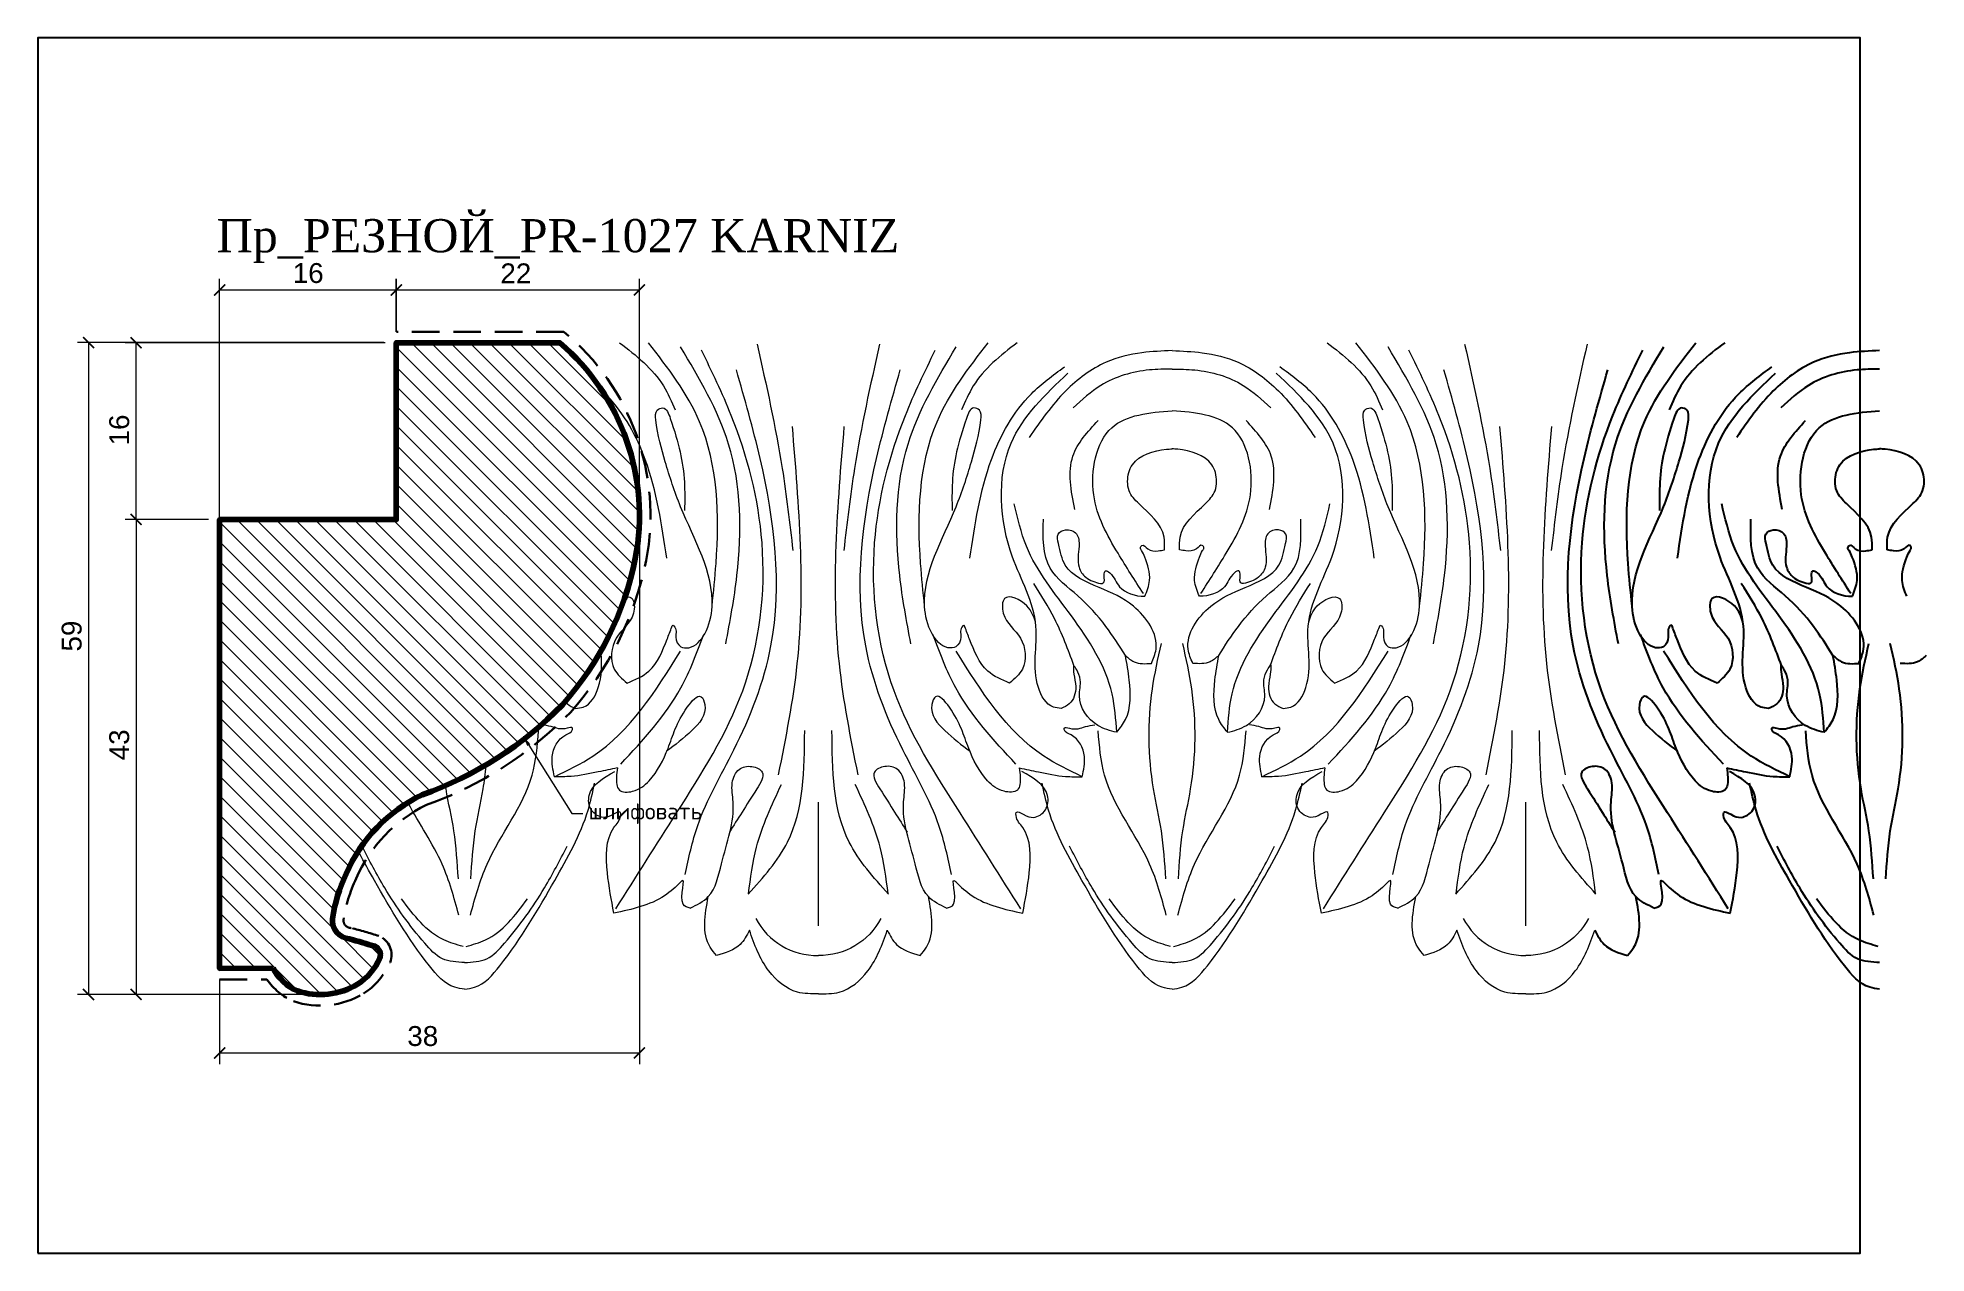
# Model space of a CAD drawing. Header units: millimetres. Extents: x 1312 to 1483, y 1264 to 1374.
import ezdxf
from ezdxf import colors
from ezdxf.entities.mleader import LeaderData, LeaderLine
from ezdxf.math import Vec2, Vec3

# ---------------------------------------------------------------- set-up
doc = ezdxf.new("R2010")
doc.units = ezdxf.units.MM
doc.linetypes.add('HIDDEN', pattern=[0.375, 0.25, -0.125])
for name, color, linetype, lineweight in [('0.05', 7, 'Continuous', 5), ('линия 50', 1, 'Continuous', 140), ('служебный слой РАЗМЕРЫ', 7, 'Continuous', 9)]:
    doc.layers.add(name, color=color, linetype=linetype, lineweight=lineweight)
doc.layers.add('Outside panel', color=7, linetype='Continuous', lineweight=18, true_color=0x7f5e57)
doc.layers.add('размеры в модели', color=7, linetype='Continuous')
doc.styles.add('ELECT', font='times.ttf')
doc.styles.get("Standard").update_dxf_attribs({"font": 'arial.ttf'})
doc.styles.add('ЕСКД профили текст', font='isocpeur.ttf')
doc.dimstyles.new('M_1', dxfattribs={"dimtxt": 1.8, "dimasz": 1, "dimexe": 1, "dimexo": 1, "dimgap": 0.6, "dimtad": 1, "dimdec": 0, "dimdsep": 46, "dimtxsty": 'Standard', "dimblk": 'ARCHTICK', "dimcen": -5, "dimclrd": 7, "dimclre": 7, "dimclrt": 7, "dimadec": 0, "dimazin": 0, "dimtfac": 1, "dimtdec": 0, "dimtmove": 0, "dimatfit": 3, "dimfxl": 1, "dimtolj": 1, "dimtzin": 0, "dimlwd": 5, "dimlwe": 5, "dimarcsym": 0})

msp = doc.modelspace()

# ---------------------------------------------------------------- texts
at = {"color": 7, "ltscale": 1000, "style": 'ELECT'}
msp.add_text('Пр_РЕЗНОЙ_PR-1027 KARNIZ', height=3, dxfattribs=at).set_placement((1328.426729591924, 1354.965779998001))

# ---------------------------------------------------------------- blocks, each defined once
blk = doc.blocks.new('_ArchTick')
at = {"color": 0, "linetype": 'ByBlock', "const_width": 0.15}
blk.add_lwpolyline([(-0.5, -0.5), (0.5, 0.5)], dxfattribs=at)
blk = doc.blocks.new('*D7')
at = {"layer": 'Defpoints', "color": 0, "ltscale": 1000, "transparency": 16777216}
for p in [(1328.697555698524, 1330.77708524813), (1321.139385520491, 1287.790630716071), (1328.697555698524, 1287.790630716071)]:
    blk.add_point(p, dxfattribs=at)
at = {"layer": 'размеры в модели', "color": 7, "lineweight": 5, "ltscale": 1000, "transparency": 16777216}
for p, q in [((1327.697555698524, 1330.77708524813), (1320.139385520491, 1330.77708524813)), ((1321.139385520491, 1330.77708524813), (1321.139385520491, 1287.790630716071)), ((1327.697555698524, 1287.790630716071), (1320.139385520491, 1287.790630716071))]:
    blk.add_line(p, q, dxfattribs=at)
for p, rotation in [((1321.139385520491, 1330.77708524813), 90), ((1321.139385520491, 1287.790630716071), 270)]:
    blk.add_blockref('_ArchTick', p, dxfattribs=dict(at, rotation=rotation))
at = {"layer": 'размеры в модели', "color": 7, "ltscale": 1000, "transparency": 16777216, "insert": (1319.619740227176, 1310.383786126225), "char_height": 1.8, "attachment_point": 5, "rotation": 90}
blk.add_mtext('\\A1;43', dxfattribs=at)
blk = doc.blocks.new('*D6')
at = {"layer": 'Defpoints', "color": 0, "ltscale": 1000, "transparency": 16777216}
for p in [(1321.139385520491, 1346.77708524813), (1344.697555698524, 1346.77708524813), (1328.697555698524, 1330.77708524813)]:
    blk.add_point(p, dxfattribs=at)
at = {"layer": 'размеры в модели', "color": 7, "lineweight": 5, "ltscale": 1000, "transparency": 16777216}
for p, q in [((1343.697555698524, 1346.77708524813), (1320.139385520491, 1346.77708524813)), ((1321.139385520491, 1330.77708524813), (1321.139385520491, 1346.77708524813)), ((1327.697555698524, 1330.77708524813), (1320.139385520491, 1330.77708524813))]:
    blk.add_line(p, q, dxfattribs=at)
for p, rotation in [((1321.139385520491, 1346.77708524813), 90), ((1321.139385520491, 1330.77708524813), 270)]:
    blk.add_blockref('_ArchTick', p, dxfattribs=dict(at, rotation=rotation))
at = {"layer": 'размеры в модели', "color": 7, "ltscale": 1000, "transparency": 16777216, "insert": (1319.620354142593, 1338.880155606599), "char_height": 1.8, "attachment_point": 5, "rotation": 90}
blk.add_mtext('\\A1;16', dxfattribs=at)
blk = doc.blocks.new('*D5')
at = {"layer": 'Defpoints', "color": 0, "ltscale": 1000, "transparency": 16777216}
for p in [(1366.701940158044, 1351.551596970352), (1344.704822572308, 1346.77708524813), (1366.701940158044, 1330.70846704597)]:
    blk.add_point(p, dxfattribs=at)
at = {"layer": 'размеры в модели', "color": 7, "lineweight": 5, "ltscale": 1000, "transparency": 16777216}
for p, q in [((1344.704822572308, 1347.77708524813), (1344.704822572308, 1352.551596970352)), ((1366.701940158044, 1331.70846704597), (1366.701940158044, 1352.551596970352)), ((1344.704822572308, 1351.551596970352), (1366.701940158044, 1351.551596970352))]:
    blk.add_line(p, q, dxfattribs=at)
at = {"layer": 'размеры в модели', "color": 7, "lineweight": 5, "ltscale": 1000, "transparency": 16777216, "rotation": 180}
blk.add_blockref('_ArchTick', (1344.704822572308, 1351.551596970352), dxfattribs=at)
at = {"layer": 'размеры в модели', "color": 7, "lineweight": 5, "ltscale": 1000, "transparency": 16777216}
blk.add_blockref('_ArchTick', (1366.701940158044, 1351.551596970352), dxfattribs=at)
at = {"layer": 'размеры в модели', "color": 7, "ltscale": 1000, "transparency": 16777216, "insert": (1355.517927836463, 1353.055280462848), "char_height": 1.8, "attachment_point": 5}
blk.add_mtext('\\A1;22', dxfattribs=at)
blk = doc.blocks.new('*D4')
at = {"layer": 'Defpoints', "color": 0, "ltscale": 1000, "transparency": 16777216}
for p in [(1344.697555698524, 1351.552167633894), (1344.697555698524, 1346.77708524813), (1328.697555698524, 1329.77708524813)]:
    blk.add_point(p, dxfattribs=at)
at = {"layer": 'размеры в модели', "color": 7, "lineweight": 5, "ltscale": 1000, "transparency": 16777216}
for p, q in [((1328.697555698524, 1330.77708524813), (1328.697555698524, 1352.552167633894)), ((1344.697555698524, 1347.77708524813), (1344.697555698524, 1352.552167633894)), ((1328.697555698524, 1351.552167633894), (1344.697555698524, 1351.552167633894))]:
    blk.add_line(p, q, dxfattribs=at)
at = {"layer": 'размеры в модели', "color": 7, "lineweight": 5, "ltscale": 1000, "transparency": 16777216, "rotation": 180}
blk.add_blockref('_ArchTick', (1328.697555698524, 1351.552167633894), dxfattribs=at)
at = {"layer": 'размеры в модели', "color": 7, "lineweight": 5, "ltscale": 1000, "transparency": 16777216}
blk.add_blockref('_ArchTick', (1344.697555698524, 1351.552167633894), dxfattribs=at)
at = {"layer": 'размеры в модели', "color": 7, "ltscale": 1000, "transparency": 16777216, "insert": (1336.719839769601, 1353.071199011793), "char_height": 1.8, "attachment_point": 5}
blk.add_mtext('\\A1;16', dxfattribs=at)
blk = doc.blocks.new('*D3')
at = {"layer": 'Defpoints', "color": 0, "ltscale": 1000, "transparency": 16777216}
for p in [(1366.7062778129, 1331.131020661076), (1328.697555698524, 1290.150949138591), (1366.7062778129, 1282.498664152266)]:
    blk.add_point(p, dxfattribs=at)
at = {"layer": 'размеры в модели', "color": 7, "lineweight": 5, "ltscale": 1000, "transparency": 16777216}
for p, q in [((1366.7062778129, 1330.131020661076), (1366.7062778129, 1281.498664152266)), ((1328.697555698524, 1289.150949138591), (1328.697555698524, 1281.498664152266)), ((1328.697555698524, 1282.498664152266), (1366.7062778129, 1282.498664152266))]:
    blk.add_line(p, q, dxfattribs=at)
at = {"layer": 'размеры в модели', "color": 7, "lineweight": 5, "ltscale": 1000, "transparency": 16777216, "rotation": 180}
blk.add_blockref('_ArchTick', (1328.697555698524, 1282.498664152266), dxfattribs=at)
at = {"layer": 'размеры в модели', "color": 7, "lineweight": 5, "ltscale": 1000, "transparency": 16777216}
blk.add_blockref('_ArchTick', (1366.7062778129, 1282.498664152266), dxfattribs=at)
at = {"layer": 'размеры в модели', "color": 7, "ltscale": 1000, "transparency": 16777216, "insert": (1347.091547595173, 1284.018309445582), "char_height": 1.8, "attachment_point": 5}
blk.add_mtext('\\A1;38', dxfattribs=at)
blk = doc.blocks.new('*D2')
at = {"layer": 'Defpoints', "color": 0, "ltscale": 1000, "transparency": 16777216}
for p in [(1344.570724874572, 1346.795569532824), (1316.834222208254, 1287.7906307161), (1337.472930362576, 1287.7906307161)]:
    blk.add_point(p, dxfattribs=at)
at = {"layer": 'размеры в модели', "color": 7, "lineweight": 5, "ltscale": 1000, "transparency": 16777216}
for p, q in [((1343.570724874572, 1346.795569532824), (1315.834222208254, 1346.795569532824)), ((1316.834222208254, 1346.795569532824), (1316.834222208254, 1287.7906307161)), ((1336.472930362576, 1287.7906307161), (1315.834222208254, 1287.7906307161))]:
    blk.add_line(p, q, dxfattribs=at)
for p, rotation in [((1316.834222208254, 1346.795569532824), 90), ((1316.834222208254, 1287.7906307161), 270)]:
    blk.add_blockref('_ArchTick', p, dxfattribs=dict(at, rotation=rotation))
at = {"layer": 'размеры в модели', "color": 7, "ltscale": 1000, "transparency": 16777216, "insert": (1315.315190830355, 1320.22687629217), "char_height": 1.8, "attachment_point": 5, "rotation": 90}
blk.add_mtext('\\A1;59', dxfattribs=at)

# ---------------------------------------------------------------- dimensions: what is measured, and where the dimension line sits
at = {"layer": 'размеры в модели', "color": 0, "ltscale": 1000}
for base, p1, p2, picture, middle in [((1344.697555698524, 1351.552167633894), (1328.697555698524, 1329.77708524813), (1344.697555698524, 1346.77708524813), '*D4', (1336.719839769601, 1351.552167633894)), ((1366.701940158044, 1351.551596970352), (1344.704822572308, 1346.77708524813), (1366.701940158044, 1330.70846704597), '*D5', (1355.517927836463, 1351.551596970352)), ((1366.7062778129, 1282.498664152266), (1328.697555698524, 1290.150949138591), (1366.7062778129, 1331.131020661076), '*D3', (1347.091547595173, 1282.498664152266))]:
    dim = msp.add_linear_dim(base=base, p1=p1, p2=p2, dimstyle='M_1', override={"dimtxt": 1.8}, dxfattribs=at)
    dim.commit()
    dim.dimension.update_dxf_attribs({"geometry": picture, "text_midpoint": middle, "dimtype": 128})
for base, p1, p2, picture, middle in [((1316.834222208254, 1287.7906307161), (1344.570724874571, 1346.795569532824), (1337.472930362575, 1287.790630716099), '*D2', (1316.834222208254, 1320.22687629217)), ((1321.139385520491, 1346.77708524813), (1328.697555698524, 1330.77708524813), (1344.697555698524, 1346.77708524813), '*D6', (1321.139385520491, 1338.880155606599)), ((1321.139385520491, 1287.790630716071), (1328.697555698524, 1330.77708524813), (1328.697555698524, 1287.79063071607), '*D7', (1321.139385520491, 1310.383786126225))]:
    dim = msp.add_linear_dim(base=base, p1=p1, p2=p2, angle=90, dimstyle='M_1', override={"dimtxt": 1.8}, dxfattribs=at)
    dim.commit()
    dim.dimension.update_dxf_attribs({"geometry": picture, "text_midpoint": middle, "dimtype": 128})

# ---------------------------------------------------------------- hatches: boundary and pattern name
at = {"layer": 'Outside panel', "ltscale": 1000}
h = msp.add_hatch(dxfattribs=at)
h.set_pattern_fill('ANSI31', color=256, scale=10, angle=90)
h.set_pattern_definition([(135, (-308667.9458454652, 93370.3693405988), (-0.8838834764831844, -0.8838834764831844), [])])
edge = h.paths.add_edge_path()
edge.add_arc((1337.604062454262, 1292.335846839163), 4.612815469056607, 208.1716719572858, 246.152259555473)
edge.add_arc((1337.813101821881, 1294.376122715807), 6.593936768986802, 251.6671504856773, 300.8665526043483)
edge.add_arc((1338.210737342899, 1293.2900450095), 5.46195127654858, 303.131776446795, 336.1608198228812)
edge.add_arc((1342.414008571835, 1291.380007910437), 0.8466824151309803, 339.427008060093, 425.2847060215738)
edge.add_arc((1329.688700836919, 1251.0427788583), 43.13699876754947, 72.34985074269918, 75.54492571407262)
edge.add_arc((1340.622776785818, 1294.520616815669), 1.71447153097305, 175.8403005665614, 264.4375853303836, ccw=False)
edge.add_arc((1353.47723338172, 1292.410862966684), 14.73476719421375, 154.7281727902409, 171.2790602567301, ccw=False)
edge.add_arc((1353.264914568059, 1292.99437322393), 14.30033991664183, 115.82072845833181, 156.4794200490483, ccw=False)
edge.add_arc((1335.88947132941, 1337.228065017025), 33.28316720581936, 289.5670059685849, 315.7464513908762)
edge.add_arc((1338.440471385908, 1332.892928062993), 28.46163579533379, 318.4145620039181, 348.5614318433271)
edge.add_arc((1346.122531701065, 1331.131020661061), 20.58374611181431, 349.1276916370825, 409.4745530341524)
edge.add_line((1359.497555698512, 1346.77708524813), (1344.697555698524, 1346.784168866183))
edge.add_line((1344.697555698524, 1346.784168866183), (1344.697555698524, 1330.780627057156))
edge.add_line((1344.697555698524, 1330.780627057156), (1328.697555698524, 1330.773543439103))
edge.add_line((1328.697555698524, 1330.773543439103), (1328.697555698524, 1290.150949138591))
edge.add_line((1328.697555698524, 1290.150949138591), (1333.537695028248, 1290.15806757849))

# ---------------------------------------------------------------- linework, layer by layer
at = {"color": 6, "ltscale": 1000}
msp.add_lwpolyline([(1312.236932260636, 1264.375189926721), (1477.236932260636, 1264.375189926721), (1477.236932260636, 1374.375189926721), (1312.236932260636, 1374.375189926721)], close=True, dxfattribs=at)
at = {"color": 7, "ltscale": 1000}
for points in [[(1465.289220920717, 1295.5554215517), (1459.786822297563, 1304.228558405081), (1453.809670365601, 1315.284808494394), (1452.057900585769, 1328.68078061107), (1454.836878016311, 1340.188639592041), (1457.540873950649, 1346.104477846831)], [(1455.333387614646, 1319.5223428688), (1454.327936252881, 1325.718096958833), (1455.082024774118, 1337.607458251423), (1459.438721671304, 1346.398687256686)], [(1456.582046370324, 1322.933727520063), (1456.219567891047, 1326.809513473952), (1457.707931170658, 1339.624894204677), (1462.337358692032, 1346.779338760312)], [(1478.985970441205, 1346.060916476719), (1476.259829712286, 1345.870165320939), (1473.013480570935, 1345.002681473979), (1469.359589513228, 1342.418437224533), (1466.047971503878, 1338.21051096894)], [(1459.010977487033, 1298.643173981352), (1457.881981483613, 1303.069757895497), (1454.610379506437, 1309.926759970909), (1451.249809846584, 1319.336186076176), (1452.231950898142, 1336.305892157903), (1454.381549965077, 1344.331393954064)], [(1460.682715203566, 1327.273203839442), (1462.631068595405, 1336.199030671745), (1466.249994188849, 1342.164556114363), (1469.23487935583, 1344.587997649924)], [(1468.939615432126, 1313.688522506109), (1468.236809592181, 1313.807465465983), (1466.877818532241, 1315.574763864231), (1466.661421155859, 1321.112332877714), (1465.802047735964, 1324.332471033802), (1464.537851935554, 1327.37376934617), (1464.414695798954, 1337.68930598204), (1469.556561630987, 1344.027145009732)], [(1478.985970441205, 1344.394013423658), (1476.940102252829, 1344.311485046648), (1472.541835303138, 1342.910544577473), (1470.040639063995, 1340.877964241732)], [(1460.223113595926, 1321.059752942772), (1460.141527511365, 1321.219364525412), (1460.030415034922, 1321.147896652586), (1459.855587711278, 1320.131521403917), (1459.418519403156, 1319.266079496196), (1458.687741191778, 1319.178786594373), (1457.250660593923, 1320.436110671504), (1456.583985734218, 1322.896136951469), (1459.430563063197, 1331.9397156124), (1460.81558396907, 1335.9934754565), (1461.672626358759, 1339.811731643636), (1461.547527695959, 1340.665092077583), (1461.047521551442, 1340.873199716862), (1460.360255918185, 1339.915870544046), (1459.089844035287, 1334.150455145409), (1459.068864756333, 1331.590373843454)], [(1476.384539869799, 1324.074335883615), (1474.090416882373, 1327.717155458999), (1471.898082248121, 1333.015817583375), (1473.52630738595, 1339.081398047867), (1478.985970441205, 1340.627996848325)], [(1470.171176798362, 1331.689578057452), (1470.008393134991, 1336.51246834268), (1472.286198905855, 1339.736860538844)], [(1478.301035838853, 1328.044886704371), (1478.258300270954, 1329.193817841016), (1475.976220943568, 1332.213675791583), (1475.098976285499, 1333.371965816372), (1474.957948911073, 1334.217328655021), (1475.396571240457, 1335.735850791167), (1478.468870069086, 1337.131346089136), (1478.985970441205, 1337.17865101447)], [(1479.67090504344, 1328.044886704371), (1479.713640611106, 1329.193817841016), (1481.995719938492, 1332.213675791583), (1482.872964596678, 1333.371965816372), (1483.013991970987, 1334.217328655021), (1482.575369641603, 1335.735850791167), (1479.503070813091, 1337.131346089136), (1478.985970441205, 1337.17865101447)], [(1473.975807859515, 1311.517941111186), (1473.553114242222, 1314.993321670172), (1469.866200245753, 1322.053326536796), (1465.793889127159, 1328.368874394637), (1464.691699980129, 1332.206869327474)], [(1474.76486184548, 1318.478571602212), (1472.988227735459, 1321.108078837697), (1470.45051201079, 1323.86861050683), (1467.957474379637, 1326.359946521592), (1467.340916686178, 1330.800143363838)], [(1477.11298705039, 1317.757937217666), (1477.530630100238, 1319.037041979853), (1475.487481448636, 1322.920640222099), (1472.372835556813, 1324.628041736443), (1469.316853945329, 1326.633906700776), (1468.707289344235, 1328.592636901256), (1468.685533055523, 1329.463013495388), (1469.33861023439, 1329.833114979741), (1470.318808760097, 1329.484794180502), (1470.558127940934, 1328.353219527238), (1470.558127940934, 1326.459831381926), (1471.16808104685, 1325.545893417624), (1472.51813648811, 1324.980106091021)], [(1476.51935116162, 1323.826580591103), (1476.945929830148, 1325.259511441411), (1476.514689099578, 1327.367813690111), (1476.222144711948, 1327.967973660339), (1476.114140276168, 1328.198712792608), (1476.252836619689, 1328.429622086533), (1476.776541579351, 1328.13728445426), (1477.731098764529, 1327.937174410337), (1478.301035838853, 1328.044886704371)], [(1481.45258972044, 1323.826580591103), (1481.026011051796, 1325.259511441411), (1481.457251782482, 1327.367813690111), (1481.749796170578, 1327.967973660339), (1481.857800605892, 1328.198712792608), (1481.71910426272, 1328.429622086533), (1481.195399302942, 1328.13728445426), (1480.240842117648, 1327.937174410337), (1479.67090504344, 1328.044886704371)], [(1472.51813648811, 1324.980106091021), (1472.756290152622, 1325.032856187561), (1472.822336030727, 1325.720819544465), (1472.954427786124, 1326.12597431878), (1473.340990423178, 1325.94696431352), (1474.227559205214, 1324.693553953268), (1476.481277655646, 1323.826580591045), (1476.51935116162, 1323.826580591045)], [(1466.615821995143, 1321.512692734959), (1465.840121242054, 1322.952630603289), (1463.822225424996, 1323.624768931139), (1463.703342845267, 1322.300060859601), (1465.266299115563, 1320.026361533917), (1465.432579325814, 1317.246771765302), (1464.277164970943, 1315.972601689584)], [(1470.09865372728, 1317.552541313762), (1468.341705986251, 1321.810165607498), (1466.464837543735, 1324.972959303715)], [(1464.843216993333, 1308.635403573408), (1459.401036670966, 1315.541071867057), (1457.33652023489, 1320.381318635609)], [(1464.277164970943, 1315.9726016897), (1462.298896681237, 1317.061635942384), (1460.650857780314, 1319.940770248078), (1460.22311359581, 1321.059752942772)], [(1470.852226349245, 1307.502127304218), (1467.365781016484, 1309.373054118023), (1459.433671104558, 1318.870623933162)], [(1473.975807859515, 1311.517941111186), (1474.767969886841, 1312.674869843129), (1475.108300409349, 1316.246221545629), (1474.76486184548, 1318.478571602212)], [(1474.76486184548, 1318.478571602212), (1475.550030779861, 1317.892535044881), (1477.112987050623, 1317.757937217666)], [(1478.420695428456, 1298.250611165549), (1478.015484543936, 1302.599941712524), (1477.307239632075, 1306.393013982462), (1477.205839784419, 1315.445781369937), (1478.015484543936, 1319.542251776216)], [(1479.551245453371, 1298.250611165549), (1479.956456338241, 1302.599941712524), (1480.664701249985, 1306.393013982462), (1480.766101097874, 1315.445781369937), (1479.956456338241, 1319.542251776216)], [(1483.207079036929, 1318.478571602212), (1482.421910102548, 1317.892535044881), (1480.858953831786, 1317.757937217666)], [(1470.045301125803, 1317.627763592183), (1470.094641281594, 1316.782911238388), (1470.261698501603, 1315.652187393058), (1469.678163746557, 1314.093166795687), (1468.939615432126, 1313.688522506109)], [(1473.975807859515, 1311.517941111186), (1472.248125399416, 1312.144135806429), (1470.596201446908, 1314.819416512979), (1470.671959953685, 1316.280594189313), (1470.349112162901, 1317.172240983706), (1470.045301125803, 1317.627763592183)], [(1470.852226349245, 1307.502127304218), (1471.046090425178, 1309.342254868137), (1469.834731327439, 1311.27920438362), (1469.229051778395, 1311.763484302861), (1469.229051778395, 1311.90863214929), (1469.689430396491, 1311.884469201799), (1471.142828211374, 1312.029787209885), (1471.990934981568, 1312.199268165521)], [(1478.459934450173, 1294.96921483277), (1476.954476944124, 1299.579913600359), (1472.87478422753, 1307.636725131375), (1472.292026482824, 1311.665130896912)], [(1458.558368972455, 1295.603917608281), (1456.928978318767, 1296.645306612434), (1455.726943344645, 1299.623304808872), (1454.675259868218, 1305.236595735314), (1454.747521828813, 1306.936510139156), (1454.132518156035, 1308.166097875113), (1452.973995759919, 1308.419298338889), (1452.033036255114, 1307.913067572994), (1452.540035492926, 1306.393864790396), (1455.000827194726, 1302.487805216701)], [(1465.467933295597, 1295.152989362959), (1466.057684133131, 1298.811804128938), (1465.462494223098, 1302.900787424773), (1464.85564915901, 1303.984376506251), (1464.878959468751, 1304.264122179895), (1465.508726337877, 1304.100937203573), (1466.441915739048, 1303.821021368331), (1467.515355504536, 1304.497243574657), (1467.701837982702, 1305.802893546712), (1465.39217478882, 1307.971433002454)], [(1478.985970441205, 1288.271994501771), (1478.092020060587, 1288.438752871658), (1475.794789032614, 1290.382849174388), (1470.820368925761, 1298.11924640882), (1467.806345871719, 1304.47171933432), (1467.209601941355, 1306.917281878134)], [(1478.985970441205, 1290.675356968259), (1476.978945294348, 1291.031858822284), (1475.372483920375, 1292.434317447955), (1471.754335337737, 1297.436217738501), (1469.70380508732, 1301.202574636915)], [(1458.558368972455, 1295.603917608281), (1459.209115119953, 1295.967382790124), (1459.347034453251, 1298.053053545718), (1459.387050484725, 1298.012384922778), (1460.882018352229, 1296.72358094931), (1465.467933295597, 1295.152989362959)], [(1456.171004746062, 1291.320779924466), (1456.747546407463, 1292.073915174999), (1456.928978319, 1296.645306612434)], [(1478.855821211077, 1292.143170946987), (1477.095504317618, 1292.729547827457), (1473.281160628259, 1296.443494952469)], [(1453.20127128025, 1293.602136522426), (1454.043550473474, 1292.317586589033), (1456.171004746062, 1291.320779924583)]]:
    msp.add_spline(points, degree=3, dxfattribs=at)
for points, knots in [([(1464.959964706282, 1346.77708524813), (1463.434630457497, 1345.618972152221), (1461.312594696134, 1343.915720043278), (1460.24929280586, 1341.441927350923), (1459.92862668198, 1340.695891327585)], [0.5107109994845004, 0.5107109994845004, 0.5107109994845004, 0.5107109994845004, 6.097938199722742, 8.510472809984039, 8.510472809984039, 8.510472809984039, 8.510472809984039]), ([(1465.153203159756, 1308.292058877425), (1465.189302550232, 1308.028413160773), (1465.273114861524, 1307.378131415182), (1465.216488200193, 1306.041564971452), (1463.464824731647, 1306.094436096504), (1461.803421214176, 1307.38294726815), (1460.29026717164, 1310.394946480297), (1459.771628791419, 1312.729242134035), (1457.658556786086, 1315.255837843182), (1456.87391145348, 1313.285266306553), (1458.483625634643, 1311.477288879873), (1459.930910413688, 1310.380879076965), (1460.693204842926, 1309.803392809477)], [0.02448491419092194, 0.02448491419092194, 0.02448491419092194, 0.02448491419092194, 0.2790580966006247, 0.6458014330059084, 1.013022079933932, 1.558300500052517, 2.59939484496843, 3.861498816495128, 4.344157063564108, 4.580978273379609, 5.393441217024497, 6.297594065551255, 6.297594065551255, 6.297594065551255, 6.297594065551255]), ([(1465.153203160571, 1308.292058877367), (1465.728077453397, 1308.175486536824), (1467.120630270638, 1307.892353353334), (1469.011424996377, 1307.479572390101), (1470.350253772875, 1307.495976750168), (1470.852226349245, 1307.502127304218)], [0.05149622275065029, 0.05149622275065029, 0.05149622275065029, 0.05149622275065029, 0.5920469796053959, 1.360709663993157, 1.821777631518017, 1.821777631518017, 1.821777631518017, 1.821777631518017])]:
    msp.add_open_spline(points, degree=3, knots=knots, dxfattribs=at)
at = {"layer": '0.05', "color": 7, "ltscale": 1000}
for p, q in [((1382.905535598355, 1293.996776872777), (1382.905535598355, 1305.189742249928)), ((1446.959158826921, 1293.996776872777), (1446.959158826921, 1305.189742249928))]:
    msp.add_line(p, q, dxfattribs=at)
for points in [[(1377.234137229574, 1294.677217523637, 0.281444496836659), (1382.905535598355, 1291.31788717712)], [(1388.576933967135, 1294.677217523637, -0.281444496836659), (1382.905535598355, 1291.31788717712)], [(1441.287760458024, 1294.677217523637, 0.281444496836659), (1446.959158826805, 1291.31788717712)], [(1452.630557195935, 1294.677217523637, -0.281444496836659), (1446.959158827154, 1291.31788717712)]]:
    msp.add_lwpolyline(points, format="xyb", dxfattribs=at)
for points in [[(1364.575473504443, 1295.5554215517), (1370.077872128062, 1304.228558405081), (1376.055024059675, 1315.284808494394), (1377.806793839507, 1328.68078061107), (1375.027816408965, 1340.188639592041), (1372.323820474976, 1346.104477846831)], [(1373.282648055301, 1322.933727520063), (1373.64512653388, 1326.809513473952), (1372.156763254734, 1339.624894204677), (1367.527335732662, 1346.779338760312)], [(1374.531306810979, 1319.5223428688), (1375.536758172395, 1325.718096958833), (1374.782669651158, 1337.607458251423), (1370.425972753506, 1346.398687256686)], [(1377.360401407186, 1346.655461114144), (1379.635099136573, 1335.404035667259), (1380.60169998249, 1327.959976065042)], [(1388.450669789523, 1346.655461114144), (1386.175972060137, 1335.404035667259), (1385.20937121422, 1327.959976065042)], [(1401.235597692266, 1295.5554215517), (1395.733199068647, 1304.228558405081), (1389.756047137034, 1315.284808494394), (1388.004277357202, 1328.68078061107), (1390.783254787744, 1340.188639592041), (1393.487250721733, 1346.104477846831)], [(1391.27976438573, 1319.5223428688), (1390.274313024314, 1325.718096958833), (1391.028401545551, 1337.607458251423), (1395.385098443203, 1346.398687256686)], [(1392.528423141408, 1322.933727520063), (1392.165944662829, 1326.809513473952), (1393.654307941975, 1339.624894204677), (1398.283735464047, 1346.779338760312)], [(1414.932347212871, 1346.060916476719), (1412.206206484185, 1345.870165320939), (1408.959857342368, 1345.002681473979), (1405.305966284312, 1342.418437224533), (1401.994348275544, 1338.21051096894)], [(1414.932347212056, 1346.060916476719), (1417.658487940858, 1345.870165320939), (1420.904837082791, 1345.002681473979), (1424.558728140732, 1342.418437224533), (1427.870346149615, 1338.21051096894)], [(1428.629096733126, 1295.5554215517), (1434.13149535628, 1304.228558405081), (1440.108647288242, 1315.284808494394), (1441.860417068074, 1328.68078061107), (1439.081439637415, 1340.188639592041), (1436.377443703193, 1346.104477846831)], [(1437.336271283519, 1322.933727520063), (1437.69874976233, 1326.809513473952), (1436.210386483068, 1339.624894204677), (1431.580958961113, 1346.779338760312)], [(1438.584930039313, 1319.5223428688), (1439.590381401078, 1325.718096958833), (1438.836292879725, 1337.607458251423), (1434.47959598184, 1346.398687256686)], [(1441.414024635869, 1346.655461114144), (1443.68872236479, 1335.404035667259), (1444.655323210707, 1327.959976065042)], [(1452.504293017973, 1346.655461114144), (1450.229595288238, 1335.404035667259), (1449.262994443136, 1327.959976065042)], [(1370.853716938011, 1298.643173981352), (1371.982712941663, 1303.069757895497), (1375.254314919188, 1309.926759970909), (1378.614884579041, 1319.336186076176), (1377.632743526785, 1336.305892157903), (1375.483144459733, 1344.331393954064)], [(1394.957354258699, 1298.643173981352), (1393.828358255047, 1303.069757895497), (1390.556756277521, 1309.926759970909), (1387.196186617668, 1319.336186076176), (1388.178327669924, 1336.305892157903), (1390.327926736976, 1344.331393954064)], [(1396.629091975115, 1327.273203839442), (1398.577445367187, 1336.199030671745), (1402.196370960282, 1342.164556114363), (1405.181256126914, 1344.587997649924)], [(1404.885992203559, 1313.688522506109), (1404.183186363731, 1313.807465465983), (1402.824195303325, 1315.574763864231), (1402.607797927642, 1321.112332877714), (1401.748424507048, 1324.332471033802), (1400.484228706871, 1327.37376934617), (1400.361072570038, 1337.68930598204), (1405.50293840242, 1344.027145009732)], [(1414.932347212638, 1344.394013423658), (1412.886479024495, 1344.311485046648), (1408.488212074455, 1342.910544577473), (1405.987015835195, 1340.877964241732)], [(1414.932347212638, 1344.394013423658), (1416.978215400664, 1344.311485046648), (1421.376482350704, 1342.910544577473), (1423.877678589964, 1340.877964241732)], [(1424.978702221717, 1313.688522506109), (1425.681508061662, 1313.807465465983), (1427.040499121718, 1315.574763864231), (1427.256896497285, 1321.112332877714), (1428.116269917879, 1324.332471033802), (1429.380465718288, 1327.37376934617), (1429.503621854888, 1337.68930598204), (1424.361756022739, 1344.027145009732)], [(1433.235602450277, 1327.273203839442), (1431.287249057739, 1336.199030671745), (1427.66832346511, 1342.164556114363), (1424.683438298012, 1344.587997649924)], [(1434.907340166694, 1298.643173981352), (1436.036336170229, 1303.069757895497), (1439.307938147522, 1309.926759970909), (1442.668507807259, 1319.336186076176), (1441.686366755002, 1336.305892157903), (1439.536767688067, 1344.331393954064)], [(1369.641580829233, 1321.059752942772), (1369.723166913678, 1321.219364525412), (1369.834279390354, 1321.147896652586), (1370.009106713649, 1320.131521403917), (1370.446175022469, 1319.266079496196), (1371.176953233848, 1319.178786594373), (1372.614033831353, 1320.436110671504), (1373.280708691407, 1322.896136951469), (1370.434131362428, 1331.9397156124), (1369.049110455973, 1335.9934754565), (1368.192068066517, 1339.811731643636), (1368.317166728852, 1340.665092077583), (1368.817172873951, 1340.873199716862), (1369.504438507556, 1339.915870544046), (1370.774850390339, 1334.150455145409), (1370.79582966871, 1331.590373843454)], [(1396.169490367476, 1321.059752942772), (1396.087904283031, 1321.219364525412), (1395.976791806355, 1321.147896652586), (1395.80196448306, 1320.131521403917), (1395.36489617424, 1319.266079496196), (1394.634117962862, 1319.178786594373), (1393.197037365357, 1320.436110671504), (1392.530362505302, 1322.896136951469), (1395.376939834281, 1331.9397156124), (1396.761960740736, 1335.9934754565), (1397.619003130192, 1339.811731643636), (1397.493904467858, 1340.665092077583), (1396.993898322758, 1340.873199716862), (1396.306632689153, 1339.915870544046), (1395.036220806371, 1334.150455145409), (1395.015241527999, 1331.590373843454)], [(1412.330916641466, 1324.074335883615), (1410.036793654039, 1327.717155458999), (1407.844459019554, 1333.015817583375), (1409.472684157266, 1339.081398047867), (1414.932347212638, 1340.627996848325)], [(1417.533777783461, 1324.074335883615), (1419.827900770888, 1327.717155458999), (1422.020235405605, 1333.015817583375), (1420.392010267777, 1339.081398047867), (1414.932347212638, 1340.627996848325)], [(1433.695204057916, 1321.059752942772), (1433.776790141896, 1321.219364525412), (1433.887902619037, 1321.147896652586), (1434.062729941867, 1320.131521403917), (1434.499798250687, 1319.266079496196), (1435.230576462181, 1319.178786594373), (1436.667657060036, 1320.436110671504), (1437.334331919625, 1322.896136951469), (1434.487754590646, 1331.9397156124), (1433.102733684656, 1335.9934754565), (1432.245691294967, 1339.811731643636), (1432.370789957185, 1340.665092077583), (1432.870796102168, 1340.873199716862), (1433.558061735657, 1339.915870544046), (1434.828473618556, 1334.150455145409), (1434.849452897393, 1331.590373843454)], [(1379.308754799957, 1307.679605855094), (1381.001860299799, 1317.742962996777), (1380.5562448784, 1339.20544585575)], [(1386.502316396753, 1307.679605855094), (1384.80921089691, 1317.742962996777), (1385.254826318309, 1339.20544585575)], [(1406.117553570144, 1331.689578057452), (1405.954769906773, 1336.51246834268), (1408.232575677288, 1339.736860538844)], [(1423.747140855015, 1331.689578057452), (1423.909924518153, 1336.51246834268), (1421.632118747872, 1339.736860538844)], [(1443.362378028291, 1307.679605855094), (1445.055483528482, 1317.742962996777), (1444.609868106501, 1339.20544585575)], [(1450.555939625669, 1307.679605855094), (1448.862834125361, 1317.742962996777), (1449.308449547341, 1339.20544585575)], [(1414.247412610053, 1328.044886704371), (1414.204677042038, 1329.193817841016), (1411.922597714653, 1332.213675791583), (1411.045353057165, 1333.371965816372), (1410.904325682972, 1334.217328655021), (1411.342948011541, 1335.735850791167), (1414.415246840752, 1337.131346089136), (1414.932347212638, 1337.17865101447)], [(1415.617281815106, 1328.044886704371), (1415.660017383005, 1329.193817841016), (1417.942096710274, 1332.213675791583), (1418.819341367762, 1333.371965816372), (1418.960368742071, 1334.217328655021), (1418.521746413386, 1335.735850791167), (1415.449447584524, 1337.131346089136), (1414.932347212638, 1337.17865101447)], [(1409.922184630948, 1311.517941111186), (1409.499491013656, 1314.993321670172), (1405.812577017186, 1322.053326536796), (1401.740265899058, 1328.368874394637), (1400.638076751213, 1332.206869327474)], [(1419.942509794328, 1311.517941111186), (1420.365203411737, 1314.993321670172), (1424.05211740809, 1322.053326536796), (1428.124428525985, 1328.368874394637), (1429.226617673714, 1332.206869327474)], [(1410.711238616914, 1318.478571602212), (1408.934604506892, 1321.108078837697), (1406.396888781874, 1323.86861050683), (1403.903851151419, 1326.359946521592), (1403.287293457844, 1330.800143363838)], [(1419.153455808362, 1318.478571602212), (1420.9300899185, 1321.108078837697), (1423.467805643169, 1323.86861050683), (1425.960843273508, 1326.359946521592), (1426.577400967431, 1330.800143363838)], [(1413.059363821474, 1317.757937217666), (1413.477006872137, 1319.037041979853), (1411.433858219953, 1322.920640222099), (1408.319212328595, 1324.628041736443), (1405.263230716413, 1326.633906700776), (1404.653666116134, 1328.592636901256), (1404.631909826956, 1329.463013495388), (1405.284987005823, 1329.833114979741), (1406.265185531996, 1329.484794180502), (1406.504504712135, 1328.353219527238), (1406.504504712135, 1326.459831381926), (1407.114457818283, 1325.545893417624), (1408.464513258961, 1324.980106091021)], [(1412.465727932704, 1323.826580591103), (1412.892306601814, 1325.259511441411), (1412.461065870662, 1327.367813690111), (1412.168521483381, 1327.967973660339), (1412.06051704795, 1328.198712792608), (1412.199213391006, 1328.429622086533), (1412.722918350551, 1328.13728445426), (1413.677475536195, 1327.937174410337), (1414.247412610053, 1328.044886704371)], [(1417.398966492223, 1323.826580591103), (1416.972387823462, 1325.259511441411), (1417.403628554381, 1327.367813690111), (1417.696172942011, 1327.967973660339), (1417.804177376976, 1328.198712792608), (1417.665481033921, 1328.429622086533), (1417.141776074492, 1328.13728445426), (1416.187218889081, 1327.937174410337), (1415.617281815106, 1328.044886704371)], [(1416.805330603453, 1317.757937217666), (1416.387687552906, 1319.037041979853), (1418.430836204974, 1322.920640222099), (1421.545482096564, 1324.628041736443), (1424.60146370863, 1326.633906700776), (1425.21102830891, 1328.592636901256), (1425.23278459832, 1329.463013495388), (1424.579707419569, 1329.833114979741), (1423.599508893047, 1329.484794180502), (1423.360189713025, 1328.353219527238), (1423.360189713025, 1326.459831381926), (1422.750236607109, 1325.545893417624), (1421.400181165733, 1324.980106091021)], [(1408.464513258961, 1324.980106091021), (1408.702666924404, 1325.032856187561), (1408.768712801811, 1325.720819544465), (1408.900804557325, 1326.12597431878), (1409.287367194494, 1325.94696431352), (1410.173935976763, 1324.693553953268), (1412.42765442673, 1323.826580591045), (1412.465727932704, 1323.826580591045)], [(1421.400181165733, 1324.980106091021), (1421.162027500523, 1325.032856187561), (1421.095981623115, 1325.720819544465), (1420.963889867602, 1326.12597431878), (1420.577327230665, 1325.94696431352), (1419.690758448629, 1324.693553953268), (1417.437039998313, 1323.826580591045), (1417.398966492223, 1323.826580591045)], [(1402.562198766343, 1321.512692734959), (1401.786498013138, 1322.952630603289), (1399.768602196778, 1323.624768931139), (1399.649719617049, 1322.300060859601), (1401.212675887578, 1320.026361533917), (1401.378956096898, 1317.246771765302), (1400.223541742726, 1315.972601689584)], [(1406.045030498946, 1317.552541313762), (1404.288082757801, 1321.810165607498), (1402.411214315285, 1324.972959303715)], [(1423.81966392633, 1317.552541313762), (1425.576611667591, 1321.810165607498), (1427.453480109991, 1324.972959303715)], [(1427.302495658816, 1321.512692734959), (1428.078196411905, 1322.952630603289), (1430.096092228148, 1323.624768931139), (1430.214974807877, 1322.300060859601), (1428.652018537581, 1320.026361533917), (1428.485738328029, 1317.246771765302), (1429.641152682201, 1315.972601689584)], [(1365.021477431477, 1308.635403573408), (1370.46365775431, 1315.541071867057), (1372.528174190269, 1320.381318635609)], [(1365.587529453984, 1315.9726016897), (1367.565797743689, 1317.061635942384), (1369.213836644962, 1319.940770248078), (1369.641580829815, 1321.059752942772)], [(1400.789593765232, 1308.635403573408), (1395.3474134424, 1315.541071867057), (1393.28289700644, 1320.381318635609)], [(1400.223541742726, 1315.9726016897), (1398.24527345302, 1317.061635942384), (1396.597234551748, 1319.940770248078), (1396.169490366894, 1321.059752942772)], [(1429.075100659811, 1308.635403573408), (1434.51728098276, 1315.541071867057), (1436.581797418952, 1320.381318635609)], [(1429.641152682201, 1315.9726016897), (1431.619420971907, 1317.061635942384), (1433.267459873645, 1319.940770248078), (1433.695204058149, 1321.059752942772)], [(1359.012468075915, 1307.502127304218), (1362.498913408443, 1309.373054118023), (1370.4310233213, 1318.870623933162)], [(1406.798603120795, 1307.502127304218), (1403.312157788267, 1309.373054118023), (1395.380047875409, 1318.870623933162)], [(1409.922184630948, 1311.517941111186), (1410.714346658158, 1312.674869843129), (1411.054677181131, 1316.246221545629), (1410.711238616914, 1318.478571602212)], [(1410.711238616914, 1318.478571602212), (1411.496407551178, 1317.892535044881), (1413.059363822056, 1317.757937217666)], [(1414.367072200472, 1298.250611165549), (1413.961861315602, 1302.599941712524), (1413.253616403392, 1306.393013982462), (1413.152216555503, 1315.445781369937), (1413.961861315602, 1319.542251776216)], [(1415.497622224688, 1298.250611165549), (1415.902833109791, 1302.599941712524), (1416.611078021768, 1306.393013982462), (1416.71247786954, 1315.445781369937), (1415.902833109791, 1319.542251776216)], [(1419.153455808362, 1318.478571602212), (1418.368286873982, 1317.892535044881), (1416.805330603336, 1317.757937217666)], [(1419.942509794328, 1311.517941111186), (1419.150347766885, 1312.674869843129), (1418.810017243795, 1316.246221545629), (1419.153455808362, 1318.478571602212)], [(1423.066091304598, 1307.502127304218), (1426.55253663666, 1309.373054118023), (1434.484646549285, 1318.870623933162)], [(1405.99167789712, 1317.627763592183), (1406.041018053143, 1316.782911238388), (1406.208075272687, 1315.652187393058), (1405.624540518456, 1314.093166795687), (1404.885992203559, 1313.688522506109)], [(1409.922184630948, 1311.517941111186), (1408.194502171315, 1312.144135806429), (1406.542578217992, 1314.819416512979), (1406.618336725118, 1316.280594189313), (1406.295488934684, 1317.172240983706), (1405.99167789712, 1317.627763592183)], [(1419.942509794328, 1311.517941111186), (1421.670192253612, 1312.144135806429), (1423.322116206935, 1314.819416512979), (1423.246357700042, 1316.280594189313), (1423.569205490243, 1317.172240983706), (1423.873016527807, 1317.627763592183)], [(1423.873016527807, 1317.627763592183), (1423.823676372249, 1316.782911238388), (1423.65661915224, 1315.652187393058), (1424.240153906587, 1314.093166795687), (1424.978702221717, 1313.688522506109)], [(1351.404759974637, 1294.96921483277), (1352.910217481502, 1299.579913600359), (1356.989910197513, 1307.636725131375), (1357.572667941986, 1311.665130896912)], [(1359.012468075915, 1307.502127304218), (1358.818603999749, 1309.342254868137), (1360.029963097837, 1311.27920438362), (1360.635642646881, 1311.763484302861), (1360.635642646881, 1311.90863214929), (1360.175264029134, 1311.884469201799), (1358.721866213902, 1312.029787209885), (1357.873759443359, 1312.199268165521)], [(1376.562023297487, 1296.875365098309), (1380.115291518228, 1301.591053574241), (1381.669700675015, 1311.688102713157)], [(1389.249047899222, 1296.875365098309), (1385.695779678481, 1301.591053574241), (1384.141370521695, 1311.688102713157)], [(1406.798603120795, 1307.502127304218), (1406.99246719696, 1309.342254868137), (1405.781108098872, 1311.27920438362), (1405.175428549828, 1311.763484302861), (1405.175428549828, 1311.90863214929), (1405.635807167575, 1311.884469201799), (1407.089204982807, 1312.029787209885), (1407.937311753351, 1312.199268165521)], [(1414.406311222072, 1294.96921483277), (1412.900853715208, 1299.579913600359), (1408.821160999196, 1307.636725131375), (1408.238403254723, 1311.665130896912)], [(1415.458383202971, 1294.96921483277), (1416.963840709835, 1299.579913600359), (1421.043533425847, 1307.636725131375), (1421.626291170203, 1311.665130896912)], [(1423.066091304598, 1307.502127304218), (1422.872227227967, 1309.342254868137), (1424.083586326404, 1311.27920438362), (1424.689265875448, 1311.763484302861), (1424.689265875448, 1311.90863214929), (1424.228887257352, 1311.884469201799), (1422.775489442585, 1312.029787209885), (1421.927382671576, 1312.199268165521)], [(1440.61564652617, 1296.875365098309), (1444.168914746679, 1301.591053574241), (1445.723323903698, 1311.688102713157)], [(1453.302671127789, 1296.875365098309), (1449.74940290728, 1301.591053574241), (1448.194993750261, 1311.688102713157)], [(1364.396761129447, 1295.152989362959), (1363.807010292261, 1298.811804128938), (1364.402200201828, 1302.900787424773), (1365.009045266615, 1303.984376506251), (1364.985734956874, 1304.264122179895), (1364.355968087748, 1304.100937203573), (1363.422778685763, 1303.821021368331), (1362.349338921089, 1304.497243574657), (1362.162856442457, 1305.802893546712), (1364.472519636223, 1307.971433002454)], [(1371.30632545317, 1295.603917608281), (1372.935716106509, 1296.645306612434), (1374.137751080747, 1299.623304808872), (1375.189434556592, 1305.236595735314), (1375.117172596812, 1306.936510139156), (1375.73217626959, 1308.166097875113), (1376.890698665356, 1308.419298338889), (1377.831658170162, 1307.913067572994), (1377.324658932233, 1306.393864790396), (1374.863867230084, 1302.487805216701)], [(1394.504745743539, 1295.603917608281), (1392.8753550902, 1296.645306612434), (1391.673320115962, 1299.623304808872), (1390.621636640117, 1305.236595735314), (1390.693898599897, 1306.936510139156), (1390.078894927119, 1308.166097875113), (1388.920372531353, 1308.419298338889), (1387.979413026547, 1307.913067572994), (1388.486412264476, 1306.393864790396), (1390.947203966625, 1302.487805216701)], [(1401.414310067263, 1295.152989362959), (1402.004060904448, 1298.811804128938), (1401.408870994881, 1302.900787424773), (1400.802025930094, 1303.984376506251), (1400.825336239835, 1304.264122179895), (1401.455103108961, 1304.100937203573), (1402.388292510946, 1303.821021368331), (1403.46173227562, 1304.497243574657), (1403.648214754252, 1305.802893546712), (1401.338551560486, 1307.971433002454)], [(1428.45038435813, 1295.152989362959), (1427.860633520595, 1298.811804128938), (1428.455823430046, 1302.900787424773), (1429.062668494833, 1303.984376506251), (1429.039358185208, 1304.264122179895), (1428.409591315965, 1304.100937203573), (1427.476401914097, 1303.821021368331), (1426.402962149306, 1304.497243574657), (1426.216479670791, 1305.802893546712), (1428.526142864441, 1307.971433002454)], [(1435.359948681387, 1295.603917608281), (1436.989339334959, 1296.645306612434), (1438.191374308964, 1299.623304808872), (1439.243057785043, 1305.236595735314), (1439.17079582503, 1306.936510139156), (1439.785799497808, 1308.166097875113), (1440.944321893923, 1308.419298338889), (1441.885281398729, 1307.913067572994), (1441.378282160917, 1306.393864790396), (1438.917490458301, 1302.487805216701)], [(1350.878723984071, 1288.271994501771), (1351.772674364107, 1288.438752871658), (1354.069905392778, 1290.382849174388), (1359.044325499282, 1298.11924640882), (1362.058348553557, 1304.47171933432), (1362.655092484038, 1306.917281878134)], [(1376.588070907001, 1296.90445059766), (1377.310672746458, 1301.119195451913), (1379.561671660817, 1306.799870372761)], [(1389.223000289709, 1296.90445059766), (1388.500398450251, 1301.119195451913), (1386.249399535893, 1306.799870372761)], [(1414.932347212638, 1288.271994501771), (1414.038396832602, 1288.438752871658), (1411.741165803931, 1290.382849174388), (1406.766745697427, 1298.11924640882), (1403.752722643152, 1304.47171933432), (1403.155978712672, 1306.917281878134)], [(1414.932347212638, 1288.271994501771), (1415.826297592557, 1288.438752871658), (1418.123528620996, 1290.382849174388), (1423.097948727966, 1298.11924640882), (1426.11197178224, 1304.47171933432), (1426.708715712488, 1306.917281878134)], [(1440.641694135684, 1296.90445059766), (1441.364295975025, 1301.119195451913), (1443.61529488915, 1306.799870372761)], [(1453.276623518159, 1296.90445059766), (1452.554021678701, 1301.119195451913), (1450.303022764576, 1306.799870372761)], [(1350.878723984071, 1290.675356968259), (1348.871698837913, 1291.031858822284), (1347.265237463125, 1292.434317447955), (1343.647088880603, 1297.436217738501), (1341.596558630885, 1301.202574636915)], [(1350.878723984071, 1290.675356968259), (1352.885749130463, 1291.031858822284), (1354.49221050525, 1292.434317447955), (1358.110359087423, 1297.436217738501), (1360.160889337607, 1301.202574636915)], [(1414.932347212638, 1290.675356968259), (1412.925322066247, 1291.031858822284), (1411.318860691459, 1292.434317447955), (1407.700712109287, 1297.436217738501), (1405.650181859102, 1301.202574636915)], [(1414.932347212638, 1290.675356968259), (1416.939372358796, 1291.031858822284), (1418.545833733584, 1292.434317447955), (1422.163982316106, 1297.436217738501), (1424.214512565824, 1301.202574636915)], [(1371.30632545317, 1295.603917608281), (1370.655579304974, 1295.967382790124), (1370.517659972025, 1298.053053545718), (1370.477643940201, 1298.012384922778), (1368.982676073047, 1296.72358094931), (1364.396761129447, 1295.152989362959)], [(1394.504745743539, 1295.603917608281), (1395.155491891735, 1295.967382790124), (1395.293411224684, 1298.053053545718), (1395.333427256508, 1298.012384922778), (1396.828395123663, 1296.72358094931), (1401.414310067263, 1295.152989362959)], [(1435.359948681387, 1295.603917608281), (1434.709202533191, 1295.967382790124), (1434.571283200592, 1298.053053545718), (1434.531267168419, 1298.012384922778), (1433.036299301613, 1296.72358094931), (1428.45038435813, 1295.152989362959)], [(1350.748574754758, 1292.143170946987), (1348.988257861183, 1292.729547827457), (1345.173914171126, 1296.443494952469)], [(1351.008873213734, 1292.143170946987), (1352.769190107076, 1292.729547827457), (1356.5835337969, 1296.443494952469)], [(1373.693689679214, 1291.320779924466), (1373.117148017347, 1292.073915174999), (1372.935716106509, 1296.645306612434)], [(1392.117381517495, 1291.320779924466), (1392.693923179362, 1292.073915174999), (1392.8753550902, 1296.645306612434)], [(1414.802197982975, 1292.143170946987), (1413.041881089634, 1292.729547827457), (1409.227537399809, 1296.443494952469)], [(1415.062496441951, 1292.143170946987), (1416.822813335526, 1292.729547827457), (1420.637157025583, 1296.443494952469)], [(1437.747312907781, 1291.320779924466), (1437.170771245797, 1292.073915174999), (1436.989339334959, 1296.645306612434)], [(1376.663423145026, 1293.602136522426), (1375.821143951569, 1292.317586589033), (1373.693689679214, 1291.320779924583)], [(1382.905535598704, 1287.85322679918), (1381.012738444795, 1288.00484078658), (1378.426071069389, 1289.916776546521), (1376.663423145026, 1293.602136522426)], [(1382.905535598005, 1287.85322679918), (1384.798332751914, 1288.00484078658), (1387.38500012732, 1289.916776546521), (1389.147648051683, 1293.602136522426)], [(1389.147648051683, 1293.602136522426), (1389.98992724514, 1292.317586589033), (1392.117381517495, 1291.320779924583)], [(1440.717046373593, 1293.602136522426), (1439.87476717967, 1292.317586589033), (1437.747312907781, 1291.320779924583)], [(1446.959158826921, 1287.85322679918), (1445.066361673013, 1288.00484078658), (1442.479694297956, 1289.916776546521), (1440.717046373593, 1293.602136522426)], [(1446.959158826921, 1287.85322679918), (1448.85195598083, 1288.00484078658), (1451.438623355887, 1289.916776546521), (1453.20127128025, 1293.602136522426)]]:
    msp.add_spline(points, degree=3, dxfattribs=at)
for points, knots in [([(1364.904729718994, 1346.77708524813), (1366.430063968011, 1345.618972152337), (1368.552099729608, 1343.915720043598), (1369.615401619532, 1341.441927350923), (1369.936067743063, 1340.695891327585)], [0.510710999574661, 0.510710999574661, 0.510710999574661, 0.510710999574661, 6.097938200058136, 8.510472810064098, 8.510472810064098, 8.510472810064098, 8.510472810064098]), ([(1400.906341477716, 1346.77708524813), (1399.381007228698, 1345.618972152337), (1397.258971467101, 1343.915720043598), (1396.195669577177, 1341.441927350923), (1395.875003453646, 1340.695891327585)], [0.510710999574661, 0.510710999574661, 0.510710999574661, 0.510710999574661, 6.097938200058136, 8.510472810064098, 8.510472810064098, 8.510472810064098, 8.510472810064098]), ([(1428.958352947444, 1346.77708524813), (1430.483687196345, 1345.618972152221), (1432.605722957709, 1343.915720043278), (1433.669024847866, 1341.441927350923), (1433.989690971746, 1340.695891327585)], [0.5107109994845004, 0.5107109994845004, 0.5107109994845004, 0.5107109994845004, 6.097938199722742, 8.510472809932972, 8.510472809932972, 8.510472809932972, 8.510472809932972]), ([(1369.181979221594, 1327.273203839442), (1368.738879127846, 1330.294506932765), (1367.970723545131, 1335.532219293451), (1365.342098230682, 1340.354945912357), (1363.806121012964, 1341.967980124649)], [0, 0, 0, 0, 9.135998335193369, 15.83811022249371, 15.83811022249371, 15.83811022249371, 15.83811022249371]), ([(1365.583295813482, 1323.768074818898), (1365.77015357681, 1323.777700028888), (1366.293074035504, 1323.641284489229), (1366.289369922084, 1321.538652604544), (1364.231890149367, 1320.349532541801), (1363.955998424859, 1317.360192156291), (1365.136693842429, 1316.356030006584), (1365.587529453984, 1315.972601689584)], [3.170700324248963, 3.170700324248963, 3.170700324248963, 3.170700324248963, 3.762476209142134, 5.092507991679351, 7.85159134076499, 10.63615026271361, 12.35617692287989, 12.35617692287989, 12.35617692287989, 12.35617692287989]), ([(1360.92507899315, 1313.688522506109), (1361.167755761602, 1313.710032422543), (1362.169442733935, 1313.798818024963), (1363.330113191925, 1315.860409315774), (1363.307234714226, 1317.622188697434), (1363.25226007956, 1318.627051936503)], [0, 0, 0, 0, 0.7127997448093869, 2.942194355620728, 5.970936238386136, 5.970936238386136, 5.970936238386136, 5.970936238386136]), ([(1364.711491265054, 1308.292058877425), (1364.675391874811, 1308.028413160773), (1364.591579563519, 1307.378131415182), (1364.648206225433, 1306.041564971452), (1366.399869693279, 1306.094436096504), (1368.061273210984, 1307.38294726815), (1369.574427253752, 1310.394946480297), (1370.09306563409, 1312.729242134035), (1372.20613763919, 1315.255837843182), (1372.990782972145, 1313.285266306553), (1371.381068790284, 1311.477288879873), (1369.933784011588, 1310.380879076965), (1369.171489582466, 1309.803392809477)], [0.02448491419092194, 0.02448491419092194, 0.02448491419092194, 0.02448491419092194, 0.2790580966006247, 0.6458014330059084, 1.013022079933932, 1.558300500052517, 2.59939484496843, 3.861498816495128, 4.344157063564108, 4.580978273379609, 5.393441217024497, 6.297594065551255, 6.297594065551255, 6.297594065551255, 6.297594065551255]), ([(1401.099579931655, 1308.292058877425), (1401.135679321898, 1308.028413160773), (1401.21949163319, 1307.378131415182), (1401.162864971277, 1306.041564971452), (1399.41120150343, 1306.094436096504), (1397.749797985725, 1307.38294726815), (1396.236643942957, 1310.394946480297), (1395.71800556262, 1312.729242134035), (1393.604933557519, 1315.255837843182), (1392.820288224564, 1313.285266306553), (1394.430002406425, 1311.477288879873), (1395.877287185122, 1310.380879076965), (1396.639581614243, 1309.803392809477)], [0.02448491419092194, 0.02448491419092194, 0.02448491419092194, 0.02448491419092194, 0.2790580966006247, 0.6458014330059084, 1.013022079933932, 1.558300500052517, 2.59939484496843, 3.861498816495128, 4.344157063564108, 4.580978273379609, 5.393441217024497, 6.297594065551255, 6.297594065551255, 6.297594065551255, 6.297594065551255]), ([(1428.765114493388, 1308.292058877425), (1428.729015103378, 1308.028413160773), (1428.645202792086, 1307.378131415182), (1428.70182945365, 1306.041564971452), (1430.453492921497, 1306.094436096504), (1432.114896439667, 1307.38294726815), (1433.628050482086, 1310.394946480297), (1434.14668886254, 1312.729242134035), (1436.259760867873, 1315.255837843182), (1437.044406200363, 1313.285266306553), (1435.434692018502, 1311.477288879873), (1433.987407240271, 1310.380879076965), (1433.225112810916, 1309.803392809477)], [0.02448491419092194, 0.02448491419092194, 0.02448491419092194, 0.02448491419092194, 0.2790580966006247, 0.6458014330059084, 1.013022079933932, 1.558300500052517, 2.59939484496843, 3.861498816495128, 4.344157063564108, 4.580978273379609, 5.393441217024497, 6.297594065551255, 6.297594065551255, 6.297594065551255, 6.297594065551255]), ([(1360.082128672464, 1314.194935905263), (1360.115172168658, 1314.159019959665), (1360.347963217366, 1313.931549791403), (1360.659828802756, 1313.800221122579), (1360.92507899315, 1313.688522506109)], [3.505941685125692, 3.505941685125692, 3.505941685125692, 3.505941685125692, 3.653939449270875, 4.496074007714872, 4.496074007714872, 4.496074007714872, 4.496074007714872]), ([(1351.443998996237, 1298.250611165549), (1351.535536801628, 1299.707091232511), (1351.707934706075, 1302.450155810202), (1352.504991296282, 1305.80041856055), (1352.764386769104, 1307.774830687918), (1352.830647086328, 1308.471298144414)], [0, 0, 0, 0, 4.368165755561954, 8.226793503952182, 10.31611155361214, 10.31611155361214, 10.31611155361214, 10.31611155361214]), ([(1364.711491264705, 1308.292058877367), (1364.136616971995, 1308.175486536824), (1362.744064154522, 1307.892353353334), (1360.853269429248, 1307.479572390101), (1359.514440652052, 1307.495976750168), (1359.012468075915, 1307.502127304218)], [0.05149622275065029, 0.05149622275065029, 0.05149622275065029, 0.05149622275065029, 0.5920469796053959, 1.360709663993157, 1.821777631518017, 1.821777631518017, 1.821777631518017, 1.821777631518017]), ([(1401.099579932004, 1308.292058877367), (1401.674454224714, 1308.175486536824), (1403.067007042187, 1307.892353353334), (1404.957801767461, 1307.479572390101), (1406.296630544657, 1307.495976750168), (1406.798603120795, 1307.502127304218)], [0.05149622275065029, 0.05149622275065029, 0.05149622275065029, 0.05149622275065029, 0.5920469796053959, 1.360709663993157, 1.821777631518017, 1.821777631518017, 1.821777631518017, 1.821777631518017]), ([(1428.765114493388, 1308.292058877367), (1428.190240200329, 1308.175486536824), (1426.797687382739, 1307.892353353334), (1424.906892657466, 1307.479572390101), (1423.56806388027, 1307.495976750168), (1423.066091304598, 1307.502127304218)], [0.05149622275065029, 0.05149622275065029, 0.05149622275065029, 0.05149622275065029, 0.5920469796053959, 1.360709663993157, 1.821777631518017, 1.821777631518017, 1.821777631518017, 1.821777631518017]), ([(1350.313448972021, 1298.250611165549), (1350.221911166514, 1299.707091232511), (1350.049513261834, 1302.450155810144), (1349.395646583242, 1305.198549342818), (1349.174139514053, 1306.548599209735), (1349.161685771145, 1306.62648943382)], [0, 0, 0, 0, 4.368165755583552, 8.226793503931045, 8.462839003510844, 8.462839003510844, 8.462839003510844, 8.462839003510844]), ([(1350.352687993738, 1294.96921483277), (1349.929673868766, 1296.535410095861), (1348.962559282849, 1300.116118619899), (1346.759720934042, 1303.237448421958), (1345.809231523377, 1305.083278815302)], [0, 0, 0, 0, 4.850252099676474, 11.08887215179699, 11.08887215179699, 11.08887215179699, 11.08887215179699]), ([(1350.878723984071, 1288.271994501771), (1350.573662902298, 1288.311341324657), (1349.259040671004, 1288.480901492043), (1346.178711545141, 1292.07658456072), (1343.773613735753, 1296.252707599382), (1341.778180239442, 1299.760493823833), (1341.339269711123, 1300.601396408409)], [0, 0, 0, 0, 0.9093710110209379, 3.918819603755061, 13.11646590971569, 15.9460493823923, 15.9460493823923, 15.9460493823923, 15.9460493823923])]:
    msp.add_open_spline(points, degree=3, knots=knots, dxfattribs=at)
at = {"layer": '0.05', "color": 7}
for points in [[(1328.716630261577, 1329.137115956208), (1328.716630261577, 1329.034808742621), (1328.716630261577, 1328.932501529034), (1328.716630261577, 1328.830194315447)], [(1328.716630261577, 1328.830194315447), (1328.716630261577, 1328.625579888274), (1328.716630261577, 1328.4209654611), (1328.716630261577, 1328.216351033927)], [(1328.716630261577, 1328.216351033927), (1328.716630261577, 1327.80712217958), (1328.716630261577, 1327.397893325233), (1328.716630261577, 1326.988664470886)], [(1328.716630261577, 1326.988664470886), (1328.716630261577, 1326.170206762134), (1328.716630261577, 1325.351749053381), (1328.716630261577, 1324.533291344687)], [(1328.716630261577, 1324.533291344687), (1328.716630261577, 1323.223261585499), (1328.716630261577, 1321.913231826253), (1328.716630261577, 1320.603202067006)]]:
    msp.add_open_spline(points, degree=3, dxfattribs=at)
at = {"layer": 'линия 50', "color": 1, "linetype": 'HIDDEN', "lineweight": 30, "ltscale": 10, "true_color": 0xff0909}
msp.add_lwpolyline([(1328.697555698524, 1289.150948057093), (1332.978029854374, 1289.15724339199, 0.1412401881288186), (1335.379494050878, 1287.182693153471, 0.2203486908467479), (1341.725939543056, 1287.867852852036, 0.1468643559695288), (1344.131109333666, 1290.700448556203, 0.4098680612559605), (1343.119006761186, 1293.086821753674, 0.01476489375846657), (1340.614114361535, 1293.806197799287, -0.4188424842874072), (1339.90858336772, 1294.540549957088, -0.07174866950473441), (1341.063521563494, 1298.288242380495, -0.1785555655267837), (1347.42398682913, 1304.94354077012, 0.1144867533808052), (1360.461314210563, 1313.320742057575, 0.1325483539518759), (1367.317913696472, 1327.055008113512, 0.2742729923356664), (1359.861768578772, 1347.77708524813), (1344.704822572308, 1347.77708524813)], format="xyb", dxfattribs=at)
at = {"layer": 'линия 50', "color": 7}
msp.add_lwpolyline([(1333.537695028248, 1290.15806757849, 0.1672555357606437), (1335.739066443417, 1288.116859231795, 0.2180325276647789), (1341.196056819706, 1288.716121161338, 0.1451224916573395), (1343.206694055301, 1291.082483396498, 0.3931933973816193), (1342.768014590034, 1292.149131340844, 0.01394204777429261), (1340.456593022926, 1292.8142183899, -0.4070609946180756), (1338.912821610702, 1294.644978906359, -0.07234267620062702), (1340.152692804531, 1298.7013305705, -0.1792919344408865), (1347.036304445657, 1305.866985145167, 0.1147288216821681), (1359.72883021821, 1314.001911934331, 0.1323045005447086), (1366.3367993596, 1327.24849738042, 0.2695719822616452), (1359.497555698512, 1346.77708524813), (1344.697555698524, 1346.77708524813), (1344.697555698524, 1330.77708524813), (1328.697555698524, 1330.77708524813), (1328.697555698524, 1290.150949138591)], format="xyb", close=True, dxfattribs=at)

msp.set_redraw_order([(e.dxf.handle, doc.entitydb.next_handle()) for e in msp.query("TEXT MTEXT ATTDEF DIMENSION ARC_DIMENSION")])  # texts and dimensions are drawn at this point

# ---------------------------------------------------------------- leaders
at = {"layer": 'служебный слой РАЗМЕРЫ'}
ml = msp.add_multileader_mtext('Standard', dxfattribs=at)
ml.set_content('\\A1;шлифовать', color=256, style='ЕСКД профили текст')
ml.set_leader_properties(color=256, linetype='ByLayer', lineweight=-1)
ml.build(insert=Vec2(0, 0))
ml.multileader.update_dxf_attribs({"dogleg_length": 1, "arrow_head_size": 1})
ctx = ml.context
ctx.base_point, ctx.char_height, ctx.arrow_head_size, ctx.landing_gap_size, ctx.plane_origin = Vec3(1361.596802697004, 1304.15582558102), 1.5, 1, 0.5, Vec3(1375.072144307265, 1330.324457874824)
notes = []
notes.append((ctx, [(1, (1, 1, 0), (1360.596802697004, 1304.15582558102), (1, 0), 1, [(0, [(1356.162764424236, 1311.202617983927)], 0, [])])]))
ctx.mtext.insert, ctx.mtext.flow_direction = Vec3(1362.096802697004, 1305.130825581025), 5
for ctx, leaders in notes:
    for number, flags, end, landing, length, lines in leaders:
        leader = LeaderData()
        leader.index, (leader.has_last_leader_line, leader.has_dogleg_vector, leader.attachment_direction) = number, flags
        leader.last_leader_point, leader.dogleg_vector, leader.dogleg_length = Vec3(end), Vec3(landing), length
        for number, points, colour, breaks in lines:
            line = LeaderLine()
            line.index, line.vertices, line.color, line.breaks = number, Vec3.list(points), colors.encode_raw_color(colour), breaks
            leader.lines.append(line)
        ctx.leaders.append(leader)

doc.saveas('drawing.dxf')
